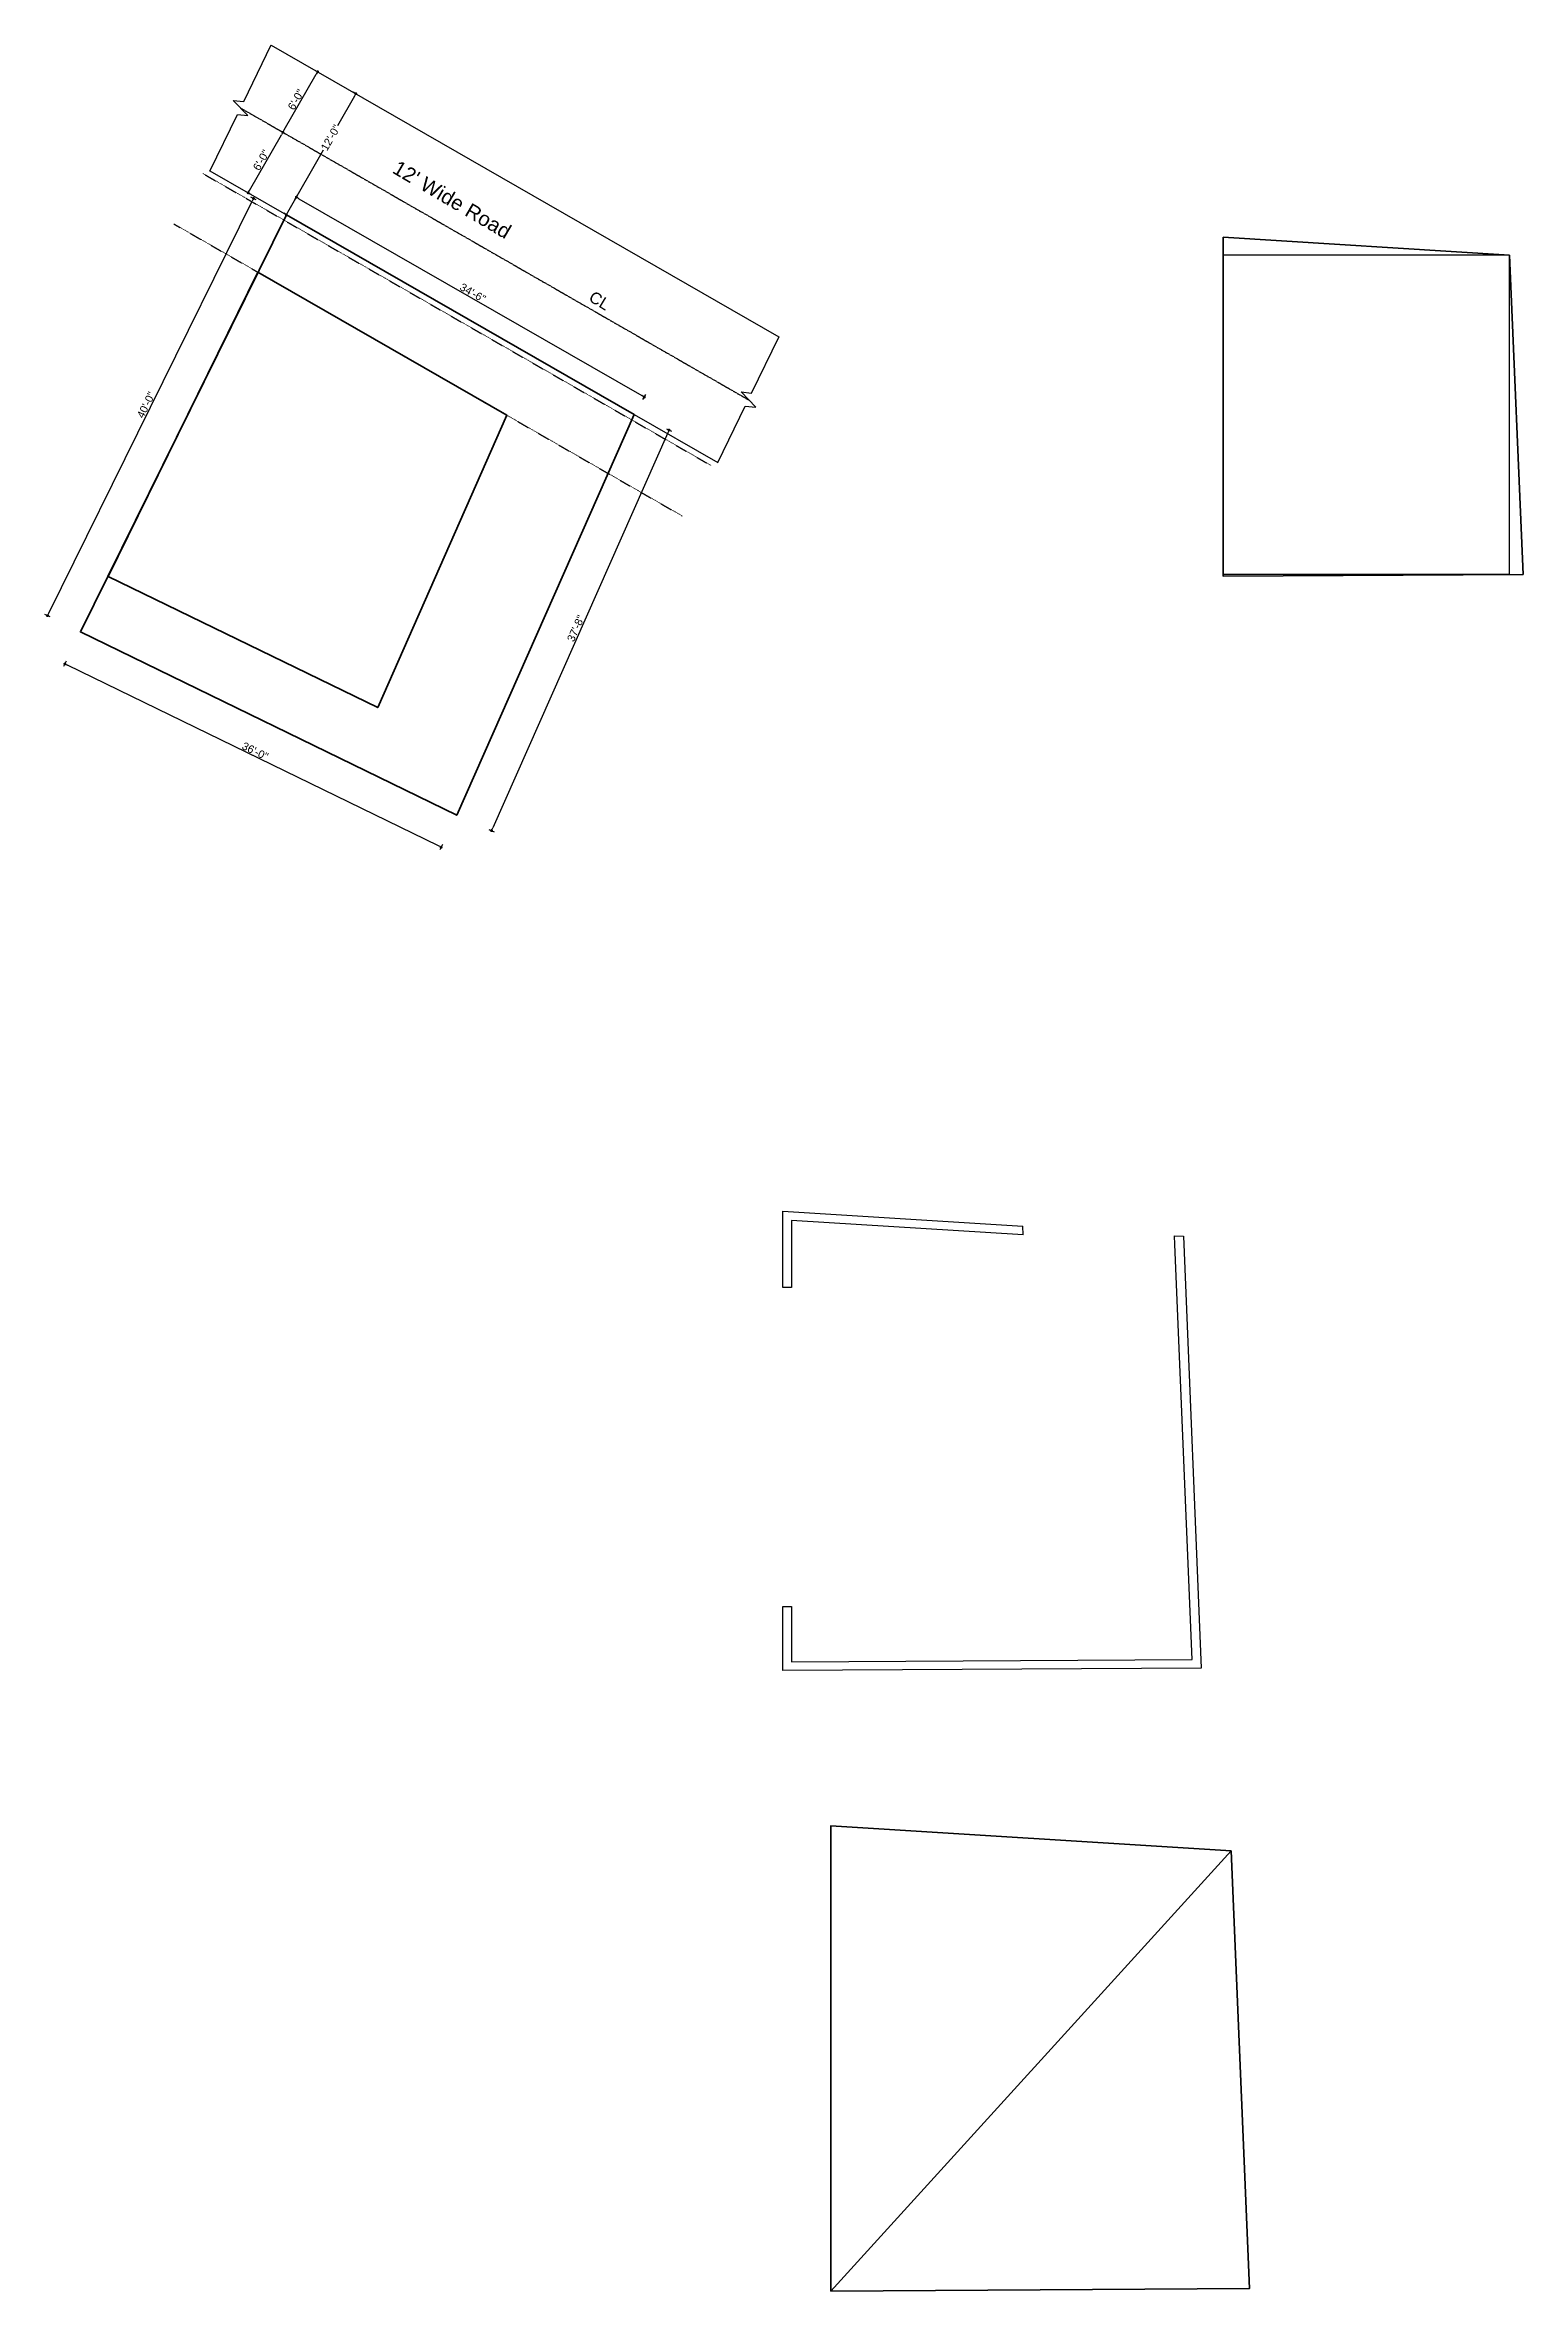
# Model space of a CAD drawing. Header units: inches. Extents: x 115570 to 265311, y 61168 to 314550.
# Drawn here: x 139769 to 141295, y 68985 to 71302 of the extents above; entities that cross this region are included whole.
import ezdxf

# ---------------------------------------------------------------- set-up
doc = ezdxf.new("R2010")
doc.units = ezdxf.units.IN
doc.header["$MEASUREMENT"] = 0
for name, pattern in [('ACAD_ISO08W100', [36, 24, -3, 6, -3]), ('DASHDOT', [1, 0.5, -0.25, 0, -0.25]), ('DOT', [0.25, 0, -0.25])]:
    doc.linetypes.add(name, pattern=pattern)
doc.layers.get('0').update_dxf_attribs({"lineweight": 25})
doc.layers.add('CL', color=4, linetype='ACAD_ISO08W100', transparency=0.5)
for name, color, linetype, lineweight, transparency in [('ROW', 3, 'DASHDOT', 25, 0.45), ('SBL', 2, 'DOT', 25, 0.45), ('site plan line', 5, 'Continuous', 35, 0.45)]:
    doc.layers.add(name, color=color, linetype=linetype, lineweight=lineweight, transparency=transparency)
doc.styles.add('arial.', font='arial.ttf')
doc.styles.get("Standard").update_dxf_attribs({"font": 'arial.ttf'})
doc.dimstyles.new('d_floorplans', dxfattribs={"dimscale": 0, "dimtxt": 8, "dimasz": 3, "dimexe": 3, "dimexo": 3, "dimgap": 1, "dimtad": 1, "dimdec": 0, "dimrnd": 0.25, "dimzin": 3, "dimdsep": 46, "dimlunit": 4, "dimtxsty": 'arial.', "dimblk": 'DOT', "dimcen": 4, "dimdle": 6, "dimclrd": 4, "dimclre": 256, "dimclrt": 7, "dimazin": 0, "dimtfac": 1, "dimtdec": 0, "dimtix": 1, "dimtmove": 2, "dimatfit": 3, "dimfxl": 3, "dimfxlon": 1, "dimtolj": 1, "dimtzin": 0, "dimlwd": -1, "dimlwe": -1, "dimarcsym": 0})

msp = doc.modelspace()

# ---------------------------------------------------------------- texts
at = {"width": 254.7349, "attachment_point": 1}
for s, insert, char_height, rotation in [("12' Wide Road", (140134.43, 71183.47), 15, 329.48325), ('CL', (140335.83, 71048.72), 12, 328.93008)]:
    msp.add_mtext(s, dxfattribs=dict(at, insert=insert, char_height=char_height, rotation=rotation))

# ---------------------------------------------------------------- blocks, each defined once
blk = doc.blocks.new('_Dot')
at = {"color": 0, "linetype": 'ByBlock', "lineweight": -2}
blk.add_line((-0.5, 0), (-1, 0), dxfattribs=at)
at = {"color": 0, "linetype": 'ByBlock', "const_width": 0.5}
blk.add_lwpolyline([(-0.25, 0, 1), (0.25, 0, 1)], format="xyb", close=True, dxfattribs=at)
blk = doc.blocks.new('*D93')
at = {"color": 4, "transparency": 16777216}
for p, q in [((140088.7, 71248.9), (140071.3, 71218.5)), ((140020, 71129.2), (140057, 71193.6))]:
    blk.add_line(p, q, dxfattribs=at)
at = {"transparency": 16777216}
for p, q in [((140090.2, 71251.5), (140087.6, 71253)), ((140018.5, 71126.6), (140015.9, 71128.1))]:
    blk.add_line(p, q, dxfattribs=at)
at = {"layer": 'Defpoints', "color": 0, "transparency": 16777216}
for p in [(140090.2, 71251.5), (140090.2, 71251.5), (140018.5, 71126.6)]:
    blk.add_point(p, dxfattribs=at)
at = {"color": 4, "transparency": 16777216, "xscale": 3, "yscale": 3, "zscale": 3}
for p, rotation in [((140090.2, 71251.5), 60.13323200533971), ((140018.5, 71126.6), 240.1332320053397)]:
    blk.add_blockref('_Dot', p, dxfattribs=dict(at, rotation=rotation))
at = {"color": 7, "transparency": 16777216, "insert": (140064.2, 71206.1), "char_height": 8, "attachment_point": 5, "rotation": 60.1332, "style": 'arial.'}
blk.add_mtext('\\A1;12\'-0"', dxfattribs=at)
blk = doc.blocks.new('*D94')
at = {"color": 4, "transparency": 16777216}
blk.add_line((140412.3, 70901.7), (140231.6, 70494), dxfattribs=at)
at = {"transparency": 16777216}
for p, q in [((140410.8, 70905.7), (140416.2, 70903.3)), ((140227.6, 70492.5), (140233.1, 70490))]:
    blk.add_line(p, q, dxfattribs=at)
at = {"layer": 'Defpoints', "color": 0, "transparency": 16777216}
for p in [(140377.5, 70920.4), (140194.4, 70507.2), (140230.3, 70491.3)]:
    blk.add_point(p, dxfattribs=at)
at = {"color": 4, "transparency": 16777216, "xscale": 3, "yscale": 3, "zscale": 3}
for p, rotation in [((140413.5, 70904.5), 66.09446161432011), ((140230.3, 70491.3), 246.0944616143202)]:
    blk.add_blockref('_Dot', p, dxfattribs=dict(at, rotation=rotation))
at = {"color": 7, "transparency": 16777216, "insert": (140317.3, 70699.9), "char_height": 8, "attachment_point": 5, "rotation": 66.0945, "style": 'arial.'}
blk.add_mtext('\\A1;37\'-8"', dxfattribs=at)
blk = doc.blocks.new('*D95')
at = {"transparency": 16777216}
for p, q in [((139791.2, 70665.9), (139788.5, 70660.5)), ((140179.6, 70476.8), (140177, 70471.4))]:
    blk.add_line(p, q, dxfattribs=at)
at = {"color": 4, "transparency": 16777216}
blk.add_line((140175.6, 70475.5), (139792.5, 70661.9), dxfattribs=at)
at = {"layer": 'Defpoints', "color": 0, "transparency": 16777216}
for p in [(139805.9, 70696.2), (139789.9, 70663.2), (140194.4, 70507.2)]:
    blk.add_point(p, dxfattribs=at)
at = {"color": 4, "transparency": 16777216, "xscale": 3, "yscale": 3, "zscale": 3}
for p, rotation in [((139789.9, 70663.2), 154.0500135417205), ((140178.3, 70474.1), 334.0500135417205)]:
    blk.add_blockref('_Dot', p, dxfattribs=dict(at, rotation=rotation))
at = {"color": 7, "transparency": 16777216, "insert": (139986.3, 70573.2), "char_height": 8, "attachment_point": 5, "rotation": 334.05, "style": 'arial.'}
blk.add_mtext('\\A1;36\'-0"', dxfattribs=at)
blk = doc.blocks.new('*D96')
at = {"transparency": 16777216}
for p, q in [((139987.3, 71142), (139981.9, 71144.7)), ((139774.7, 70711.7), (139769.3, 70714.3))]:
    blk.add_line(p, q, dxfattribs=at)
at = {"color": 4, "transparency": 16777216}
blk.add_line((139773.3, 70715.7), (139983.3, 71140.7), dxfattribs=at)
at = {"layer": 'Defpoints', "color": 0, "transparency": 16777216}
for p in [(139984.6, 71143.4), (140018.5, 71126.6), (139805.9, 70696.2)]:
    blk.add_point(p, dxfattribs=at)
at = {"color": 4, "transparency": 16777216, "xscale": 3, "yscale": 3, "zscale": 3}
for p, rotation in [((139984.6, 71143.4), 63.71077594350535), ((139772, 70713), 243.7107759435053)]:
    blk.add_blockref('_Dot', p, dxfattribs=dict(at, rotation=rotation))
at = {"color": 7, "transparency": 16777216, "insert": (139873.7, 70930.4), "char_height": 8, "attachment_point": 5, "rotation": 63.7108, "style": 'arial.'}
blk.add_mtext('\\A1;40\'-0"', dxfattribs=at)
blk = doc.blocks.new('*D97')
at = {"transparency": 16777216}
for p, q in [((140027.4, 71142.1), (140030.4, 71147.3)), ((140386.5, 70935.9), (140389.5, 70941.1))]:
    blk.add_line(p, q, dxfattribs=at)
at = {"color": 4, "transparency": 16777216}
blk.add_line((140031.5, 71143.2), (140385.4, 70940), dxfattribs=at)
at = {"layer": 'Defpoints', "color": 0, "transparency": 16777216}
for p in [(140018.5, 71126.6), (140388, 70938.5), (140377.5, 70920.4)]:
    blk.add_point(p, dxfattribs=at)
at = {"color": 4, "transparency": 16777216, "xscale": 3, "yscale": 3, "zscale": 3}
for p, rotation in [((140028.9, 71144.7), 150.1332320053488), ((140388, 70938.5), 330.1332320053488)]:
    blk.add_blockref('_Dot', p, dxfattribs=dict(at, rotation=rotation))
at = {"color": 7, "transparency": 16777216, "insert": (140211, 71046), "char_height": 8, "attachment_point": 5, "rotation": 330.1332, "style": 'arial.'}
blk.add_mtext('\\A1;34\'-6"', dxfattribs=at)
blk = doc.blocks.new('*D98')
at = {"transparency": 16777216}
for p, q in [((140014.9, 71211.7), (140017.5, 71210.2)), ((139979.1, 71149.2), (139981.7, 71147.7))]:
    blk.add_line(p, q, dxfattribs=at)
at = {"color": 4, "transparency": 16777216}
blk.add_line((139980.6, 71151.8), (140013.4, 71209.1), dxfattribs=at)
at = {"layer": 'Defpoints', "color": 0, "transparency": 16777216}
for p in [(140014.9, 71211.7), (140014.9, 71211.7), (139979.1, 71149.2)]:
    blk.add_point(p, dxfattribs=at)
at = {"color": 4, "transparency": 16777216, "xscale": 3, "yscale": 3, "zscale": 3}
for p, rotation in [((140014.9, 71211.7), 60.13323200535263), ((139979.1, 71149.2), 240.1332320053526)]:
    blk.add_blockref('_Dot', p, dxfattribs=dict(at, rotation=rotation))
at = {"color": 7, "transparency": 16777216, "insert": (139992.6, 71183), "char_height": 8, "attachment_point": 5, "rotation": 60.1332, "style": 'arial.'}
blk.add_mtext('\\A1;6\'-0"', dxfattribs=at)
blk = doc.blocks.new('*D99')
at = {"color": 4, "transparency": 16777216}
blk.add_line((140016.4, 71214.3), (140049.3, 71271.5), dxfattribs=at)
at = {"transparency": 16777216}
for p, q in [((140050.8, 71274.1), (140048.2, 71275.6)), ((140014.9, 71211.7), (140012.3, 71213.2))]:
    blk.add_line(p, q, dxfattribs=at)
at = {"layer": 'Defpoints', "color": 0, "transparency": 16777216}
for p in [(140050.8, 71274.1), (140050.8, 71274.1), (140014.9, 71211.7)]:
    blk.add_point(p, dxfattribs=at)
at = {"color": 4, "transparency": 16777216, "xscale": 3, "yscale": 3, "zscale": 3}
for p, rotation in [((140050.8, 71274.1), 60.13323200535547), ((140014.9, 71211.7), 240.1332320053555)]:
    blk.add_blockref('_Dot', p, dxfattribs=dict(at, rotation=rotation))
at = {"color": 7, "transparency": 16777216, "insert": (140028.5, 71245.4), "char_height": 8, "attachment_point": 5, "rotation": 60.1332, "style": 'arial.'}
blk.add_mtext('\\A1;6\'-0"', dxfattribs=at)

# ---------------------------------------------------------------- dimensions: what is measured, and where the dimension line sits
dim = msp.add_linear_dim(base=(140050.8, 71274.11), p1=(140014.94, 71211.67), p2=(140050.8, 71274.11), angle=240.13323, dimstyle='d_floorplans', override={"dimscale": 1})
dim.commit()
dim.dimension.update_dxf_attribs({"geometry": '*D99', "text_midpoint": (140028.46, 71245.42)})
dim = msp.add_linear_dim(base=(140090.24, 71251.46), p1=(140018.53, 71126.58), p2=(140090.24, 71251.46), angle=60.13323, dimstyle='d_floorplans', override={"dimscale": 1})
dim.commit()
dim.dimension.update_dxf_attribs({"geometry": '*D93', "text_midpoint": (140064.18, 71206.07), "dimtype": 161})
for p1, p2, distance, picture, middle in [((139979.09, 71149.23), (140014.94, 71211.67), 0, '*D98', (139992.6, 71182.98)), ((139805.94, 70696.23), (140018.53, 71126.58), 37.86, '*D96', (139873.73, 70930.43)), ((140018.53, 71126.58), (140377.55, 70920.42), 20.91, '*D97', (140210.98, 71046.04)), ((140377.55, 70920.42), (140194.38, 70507.19), 39.33, '*D94', (140317.27, 70699.93)), ((140194.38, 70507.19), (139805.94, 70696.23), 36.76, '*D95', (139986.3, 70573.23))]:
    dim = msp.add_aligned_dim(p1=p1, p2=p2, distance=distance, dimstyle='d_floorplans', override={"dimscale": 1})
    dim.commit()
    dim.dimension.update_dxf_attribs({"geometry": picture, "text_midpoint": middle})

# ---------------------------------------------------------------- linework, layer by layer
for p, q in [((140002.8, 71301.67), (140526.92, 71000.69)), ((139939.64, 71171.88), (140018.53, 71126.58)), ((140377.55, 70920.42), (140463.76, 70870.91)), ((140779.17, 70074.08), (140778.79, 70083.12)), ((140935.71, 70064.29), (140935.33, 70073.33)), ((140580.58, 68984.54), (140993.77, 69438.7))]:
    msp.add_line(p, q)
at = {"linetype": 'Continuous'}
for points in [[(139939.56, 71171.72), (139967.94, 71230.03), (139978.85, 71228.9), (139963.6, 71244.66), (139974.5, 71243.52), (140002.88, 71301.83)], [(140463.76, 70870.91), (140492.13, 70929.22), (140503.04, 70928.08), (140487.79, 70943.84), (140498.7, 70942.71), (140527.07, 71001.02)]]:
    msp.add_lwpolyline(points, dxfattribs=at)
for points in [[(140985.56, 70755.71), (141281.06, 70755.71), (141281.06, 71085.04), (140985.57, 71085.04)], [(140993.77, 69438.7), (140580.58, 69464.54), (140580.58, 68984.54)], [(140993.77, 69438.7), (140580.58, 68984.54), (141012.57, 68987.1)]]:
    msp.add_lwpolyline(points, close=True)
for points in [[(140779.17, 70074.08), (140539.92, 70089.04), (140539.92, 70020.03), (140530.92, 70020.03), (140530.92, 70098.62), (140778.79, 70083.12)], [(140935.33, 70073.33), (140944.36, 70072.77), (140962.91, 69627.19), (140530.92, 69624.63), (140530.92, 69690.69), (140539.92, 69690.69), (140539.92, 69633.68), (140953.53, 69636.13), (140935.71, 70064.29)]]:
    msp.add_lwpolyline(points)
at = {"layer": 'CL', "ltscale": 0.02, "transparency": 33554559}
msp.add_line((139971.22, 71236.78), (140495.87, 70935.5), dxfattribs=at)
at = {"layer": 'ROW', "ltscale": 0.02, "transparency": 33554559}
msp.add_line((139932.38, 71169.14), (140457.02, 70867.86), dxfattribs=at)
at = {"layer": 'SBL', "ltscale": 0.02, "transparency": 33554559}
msp.add_line((139902.5, 71117.1), (140427.14, 70815.83), dxfattribs=at)
at = {"layer": 'site plan line'}
for points in [[(140377.55, 70920.42), (140194.38, 70507.19), (139805.94, 70696.23), (140018.53, 71126.58)], [(141281.06, 71085.04), (141295.03, 70755.57), (140985.57, 70753.71), (140985.57, 71103.49)], [(140245.99, 70919.85), (140112.92, 70618.1), (139834.66, 70753.52), (139989.24, 71067.29)], [(140993.77, 69438.7), (141012.57, 68987.1), (140580.58, 68984.54), (140580.58, 69464.54)]]:
    msp.add_lwpolyline(points, close=True, dxfattribs=at)

msp.set_redraw_order([(e.dxf.handle, doc.entitydb.next_handle()) for e in msp.query("TEXT MTEXT ATTDEF DIMENSION ARC_DIMENSION")])  # texts and dimensions are drawn at this point

doc.saveas('drawing.dxf')
